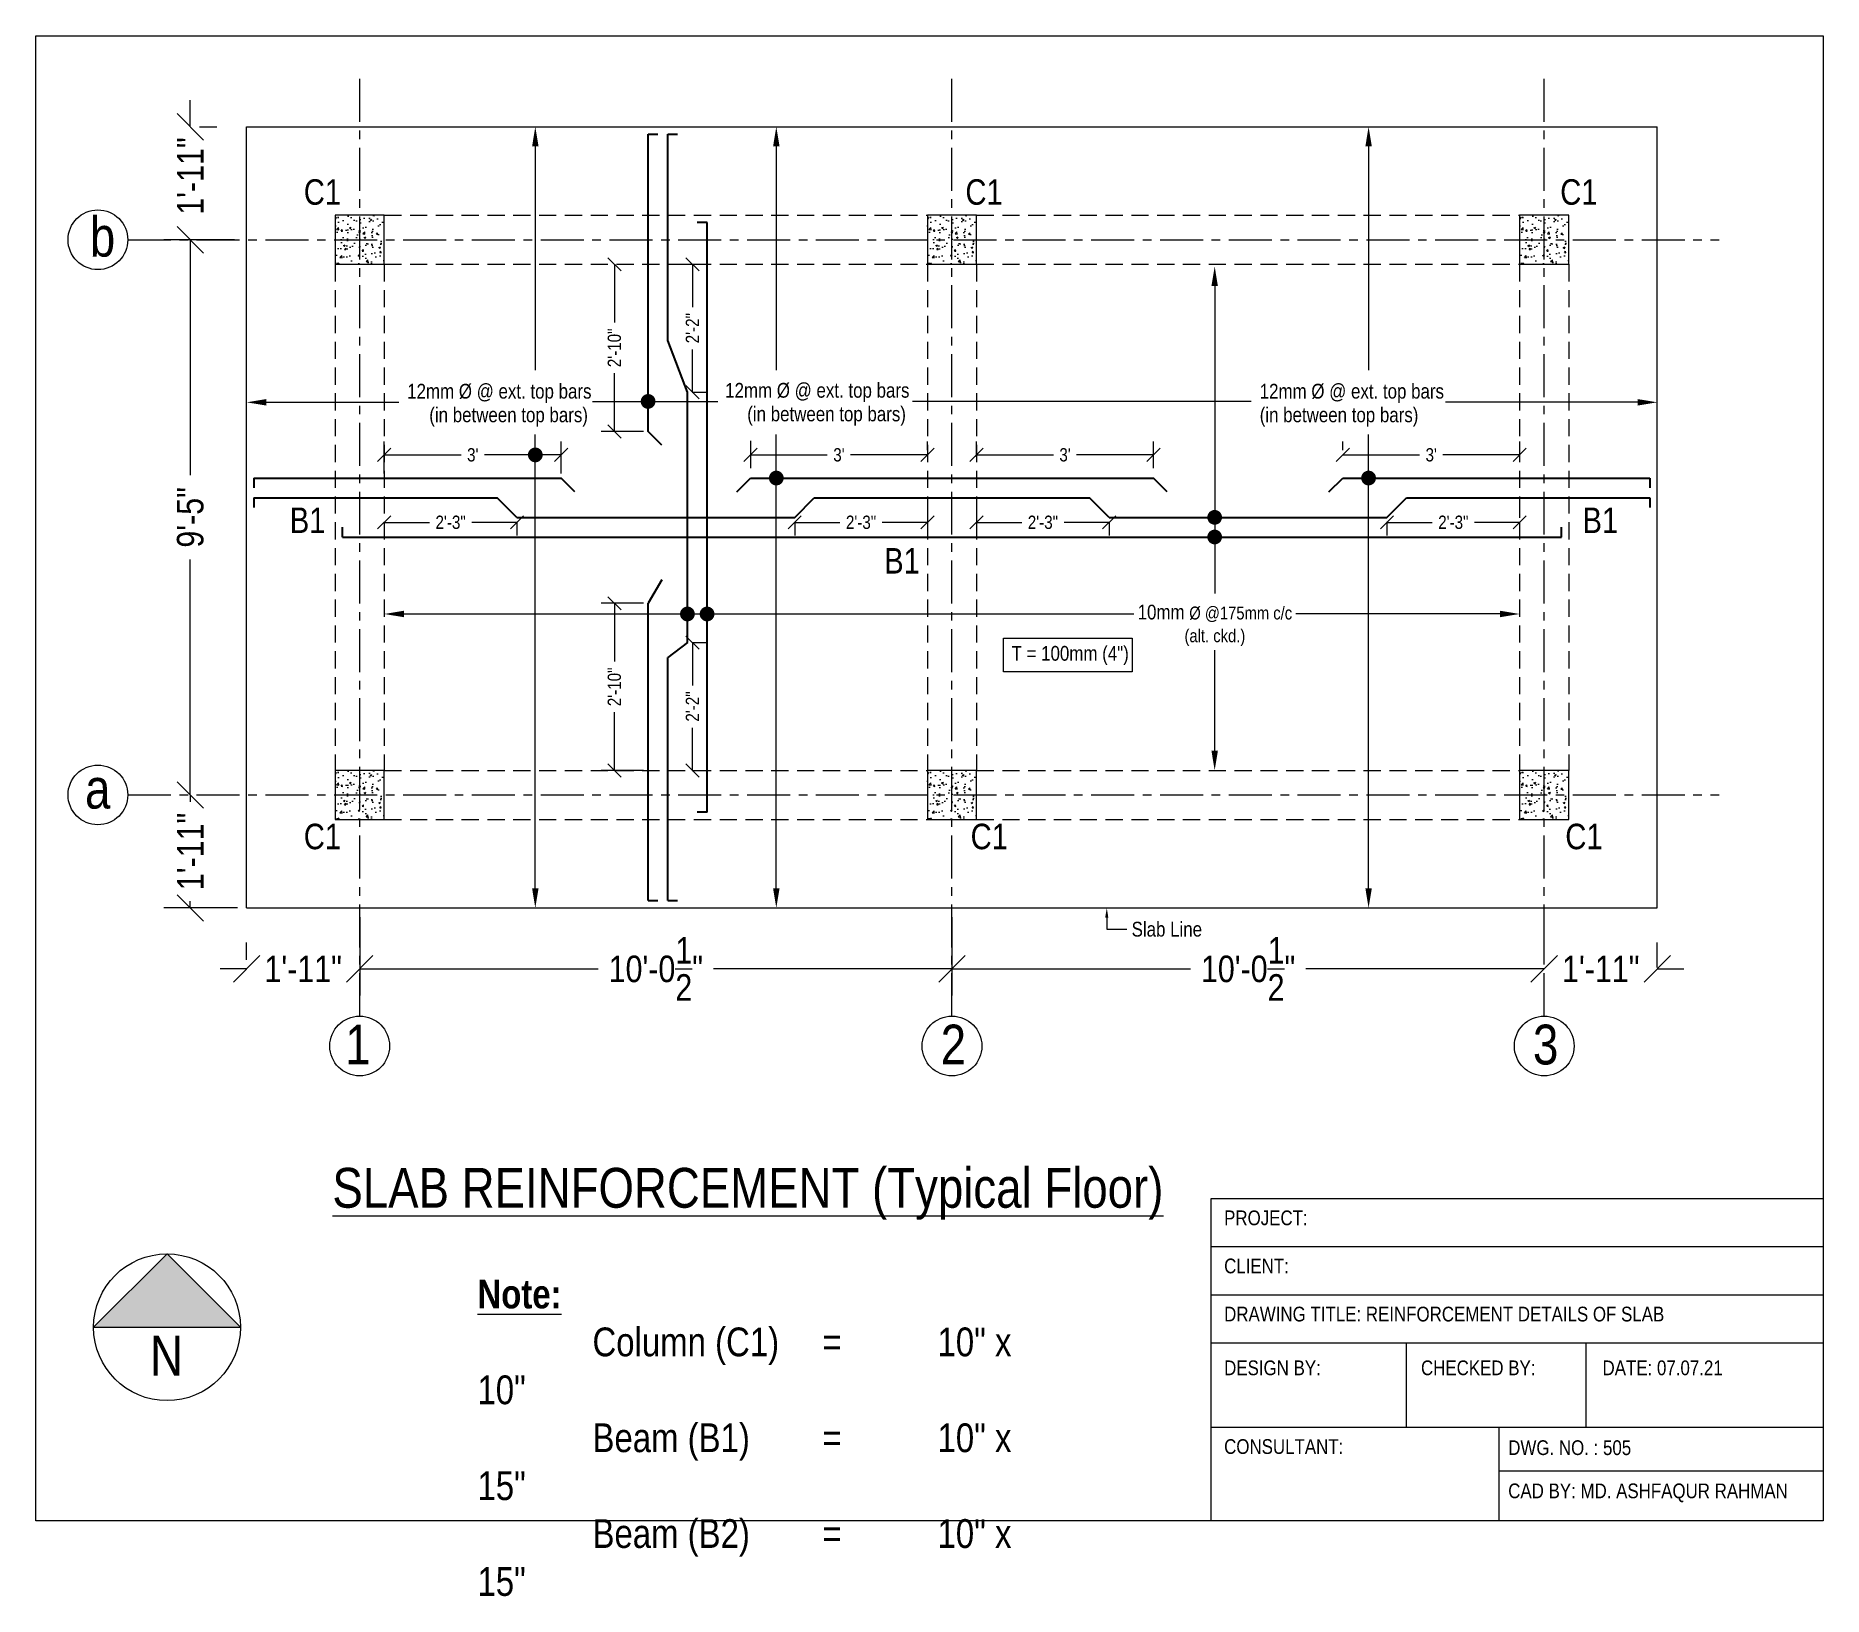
# Model space of a CAD drawing. Header units: inches. Extents: x 133 to 497, y 79 to 396.
import ezdxf
from ezdxf import colors
from ezdxf.entities.mleader import LeaderData, LeaderLine
from ezdxf.math import Vec2, Vec3

# ---------------------------------------------------------------- set-up
doc = ezdxf.new("R2010")
doc.units = ezdxf.units.IN
doc.header["$LTSCALE"] = 7
doc.header["$MEASUREMENT"] = 0
doc.header["$PDMODE"] = 3
doc.linetypes.add('CENTER', pattern=[2, 1.25, -0.25, 0.25, -0.25])
doc.linetypes.add('DASHED', pattern=[0.75, 0.5, -0.25])
for name, color, linetype, lineweight in [('Beam', 30, 'DASHED', 18), ('Column', 150, 'Continuous', 25), ('Dimention', 7, 'Continuous', 13), ('Grid line', 120, 'CENTER', 13), ('Hatch', 9, 'Continuous', 13), ('Reinforcement', 1, 'Continuous', 35), ('Slab', 3, 'Continuous', 25), ('Text', 5, 'Continuous', 13)]:
    doc.layers.add(name, color=color, linetype=linetype, lineweight=lineweight)
doc.styles.add('AR_arial narrow', font='ARIALN.TTF')
doc.dimstyles.new('AR_1.0_15', dxfattribs={"dimscale": 15, "dimtxt": 0.18, "dimasz": 0.18, "dimexe": 0.18, "dimexo": 0.0625, "dimgap": 0.09, "dimtad": 0, "dimdec": 4, "dimzin": 0, "dimdsep": 46, "dimlunit": 4, "dimtxsty": 'AR_arial narrow', "dimblk": 'OBLIQUE', "dimcen": 0.09, "dimadec": 0, "dimazin": 0, "dimtfac": 1, "dimtdec": 4, "dimtofl": 0, "dimtmove": 0, "dimatfit": 3, "dimfxl": 1, "dimtolj": 1, "dimtzin": 0, "dimarcsym": 0})
doc.dimstyles.new('AR_1.0_30', dxfattribs={"dimscale": 30, "dimtxt": 0.18, "dimasz": 0.18, "dimexe": 0.18, "dimexo": 0.0625, "dimgap": 0.09, "dimtad": 0, "dimdec": 4, "dimzin": 0, "dimdsep": 46, "dimlunit": 4, "dimtxsty": 'AR_arial narrow', "dimblk": 'OBLIQUE', "dimcen": 0.09, "dimadec": 0, "dimazin": 0, "dimtfac": 1, "dimtdec": 4, "dimtofl": 0, "dimtmove": 0, "dimatfit": 3, "dimfxl": 1, "dimtolj": 1, "dimtzin": 0, "dimarcsym": 0})

msp = doc.modelspace()

# ---------------------------------------------------------------- texts
at = {"layer": 'Dimention', "style": 'AR_arial narrow'}
for s, p in [('12mm Ø @ ext. top bars', (208.76678, 322.54478)), ('12mm Ø @ ext. top bars', (273.45888, 322.72719)), ('12mm Ø @ ext. top bars', (382.2082, 322.54478)), ('(in between top bars)', (213.25654, 317.73578)), ('(in between top bars)', (277.94865, 317.91819)), ('(in between top bars)', (382.2082, 317.73578)), ('T = 100mm (4")', (331.7231, 269.19409))]:
    msp.add_text(s, height=3, dxfattribs=at).set_placement(p)
at = {"layer": 'Dimention', "linetype": 'Continuous', "style": 'AR_arial narrow'}
msp.add_text('N', height=8.1, dxfattribs=at).set_placement((156.44255, 123.68913))
at = {"layer": 'Grid line', "linetype": 'Continuous', "style": 'AR_arial narrow'}
for s, height, p in [('C1', 5.184, (187.72636, 361.99964)), ('C1', 5.184, (322.33234, 361.99964)), ('C1', 5.184, (443.34841, 361.99964)), ('b ', 8.1, (144.20054, 351.44532)), ('B1', 5.184, (184.87226, 295.18552)), ('B1', 5.184, (447.87777, 295.17544)), ('B1', 5.184, (305.80697, 286.93005)), ('a', 8.1, (143.22864, 239.09322)), ('C1', 5.184, (187.72636, 230.82687)), ('C1', 5.184, (323.39364, 230.82687)), ('C1', 5.184, (444.38051, 230.82687)), ('1', 8.1, (196.15603, 187.0188)), ('2', 8.1, (317.30397, 187.0188)), ('3', 8.1, (437.80397, 187.0188))]:
    msp.add_text(s, height=height, dxfattribs=at).set_placement(p)
at = {"layer": 'Text', "linetype": 'Continuous', "style": 'AR_arial narrow'}
msp.add_text('%%USLAB REINFORCEMENT (Typical Floor)', height=8.1, dxfattribs=at).set_placement((193.54417, 157.86005))
at = {"layer": 'Text', "attachment_point": 1, "style": 'AR_arial narrow'}
for s, width, gutter_width, insert, char_height in [('\\pxt1,9,11;PROJECT:', 77.7040815, 20.475, (374.97077, 157.29662), 3), ('\\pxt1,9,11;CLIENT:', 77.7040815, 20.475, (374.97077, 147.5054), 3), ('{\\fArial Narrow|b1|i0|c0|p34;\\LNote:\\P\\pxt1,9,11;}^IColumn (C1)^I=^I10" x 10"\\P^IBeam (B1)^I=^I10" x 15"\\P^IBeam (B2)^I=^I10" x 15"', 111.0058307, 29.25, (223.05841, 143.22317), 5.85), ('\\pxt1,9,11;DRAWING TITLE: REINFORCEMENT DETAILS OF SLAB', 130.4364043, 20.475, (374.97077, 137.71419), 3), ('DESIGN BY:', 77.7040815, 20.475, (374.97077, 126.76947), 3), ('CHECKED BY:', 77.7040815, 20.475, (415.02224, 126.76947), 3), ('DATE: 07.07.21', 77.7040815, 20.475, (451.9559, 126.76947), 3), ('\\pxt1,9,11;CONSULTANT:', 77.7040815, 20.475, (374.97077, 110.74933), 3), ('DWG. NO. : 505', 77.7040815, 20.475, (432.76761, 110.52213), 3), ('CAD BY: MD. ASHFAQUR RAHMAN', 77.7040815, 20.475, (432.76761, 101.72638), 3)]:
    msp.add_mtext_dynamic_manual_height_columns(s, width=width, gutter_width=gutter_width, heights=[0], dxfattribs=dict(at, insert=insert, char_height=char_height))

# ---------------------------------------------------------------- blocks, each defined once
blk = doc.blocks.new('_Oblique')
at = {"color": 0, "linetype": 'ByBlock', "lineweight": -2}
blk.add_line((-0.5, -0.5), (0.5, 0.5), dxfattribs=at)
blk = doc.blocks.new('*D2')
at = {"layer": 'Defpoints', "color": 0, "transparency": 16777216}
for p in [(199.1, 218.87), (319.6, 218.87), (319.6, 206.47)]:
    blk.add_point(p, dxfattribs=at)
at = {"layer": 'Dimention', "color": 0, "lineweight": -2, "transparency": 16777216}
for p, q in [((199.1, 217), (199.1, 201.07)), ((319.6, 217), (319.6, 201.07)), ((199.1, 206.47), (247.62, 206.47)), ((319.6, 206.47), (271.07, 206.47))]:
    blk.add_line(p, q, dxfattribs=at)
at = {"layer": 'Dimention', "color": 0, "lineweight": -2, "transparency": 16777216, "xscale": 5.399999999999999, "yscale": 5.399999999999999, "zscale": 5.399999999999999, "rotation": 180}
blk.add_blockref('_Oblique', (199.1, 206.47), dxfattribs=at)
at = {"layer": 'Dimention', "color": 0, "lineweight": -2, "transparency": 16777216, "xscale": 5.399999999999999, "yscale": 5.399999999999999, "zscale": 5.399999999999999}
blk.add_blockref('_Oblique', (319.6, 206.47), dxfattribs=at)
at = {"layer": 'Dimention', "color": 0, "transparency": 16777216, "insert": (259.35, 206.47), "char_height": 5.4, "attachment_point": 5, "style": 'AR_arial narrow'}
blk.add_mtext('\\A1;10\'-0{\\H1x;\\S1/2;}"', dxfattribs=at)
blk = doc.blocks.new('*D3')
at = {"layer": 'Defpoints', "color": 0, "transparency": 16777216}
for p in [(319.6, 218.87), (440.1, 206.47), (440.1, 206.47)]:
    blk.add_point(p, dxfattribs=at)
at = {"layer": 'Dimention', "color": 0, "lineweight": -2, "transparency": 16777216}
for p, q in [((319.6, 217), (319.6, 201.07)), ((440.1, 208.34), (440.1, 211.87)), ((319.6, 206.47), (368.12, 206.47)), ((440.1, 206.47), (391.57, 206.47))]:
    blk.add_line(p, q, dxfattribs=at)
at = {"layer": 'Dimention', "color": 0, "lineweight": -2, "transparency": 16777216, "xscale": 5.399999999999999, "yscale": 5.399999999999999, "zscale": 5.399999999999999, "rotation": 180}
blk.add_blockref('_Oblique', (319.6, 206.47), dxfattribs=at)
at = {"layer": 'Dimention', "color": 0, "lineweight": -2, "transparency": 16777216, "xscale": 5.399999999999999, "yscale": 5.399999999999999, "zscale": 5.399999999999999}
blk.add_blockref('_Oblique', (440.1, 206.47), dxfattribs=at)
at = {"layer": 'Dimention', "color": 0, "transparency": 16777216, "insert": (379.85, 206.47), "char_height": 5.4, "attachment_point": 5, "style": 'AR_arial narrow'}
blk.add_mtext('\\A1;10\'-0{\\H1x;\\S1/2;}"', dxfattribs=at)
blk = doc.blocks.new('*D4')
at = {"layer": 'Defpoints', "color": 0, "transparency": 16777216}
for p in [(440.1, 206.47), (463.1, 206.47), (463.1, 204.86)]:
    blk.add_point(p, dxfattribs=at)
at = {"layer": 'Dimention', "color": 0, "lineweight": -2, "transparency": 16777216}
for p, q in [((440.1, 208.34), (440.1, 211.87)), ((463.1, 206.73), (463.1, 211.87)), ((440.1, 206.47), (434.7, 206.47)), ((463.1, 206.47), (468.5, 206.47))]:
    blk.add_line(p, q, dxfattribs=at)
at = {"layer": 'Dimention', "color": 0, "lineweight": -2, "transparency": 16777216, "xscale": 5.399999999999999, "yscale": 5.399999999999999, "zscale": 5.399999999999999}
blk.add_blockref('_Oblique', (440.1, 206.47), dxfattribs=at)
at = {"layer": 'Dimention', "color": 0, "lineweight": -2, "transparency": 16777216, "xscale": 5.399999999999999, "yscale": 5.399999999999999, "zscale": 5.399999999999999, "rotation": 180}
blk.add_blockref('_Oblique', (463.1, 206.47), dxfattribs=at)
at = {"layer": 'Dimention', "color": 0, "transparency": 16777216, "insert": (451.6, 206.47), "char_height": 5.4, "attachment_point": 5, "style": 'AR_arial narrow'}
blk.add_mtext('\\A1;1\'-11"', dxfattribs=at)
blk = doc.blocks.new('*D5')
at = {"layer": 'Defpoints', "color": 0, "transparency": 16777216}
for p in [(199.1, 218.87), (176.1, 206.47), (176.1, 206.47)]:
    blk.add_point(p, dxfattribs=at)
at = {"layer": 'Dimention', "color": 0, "lineweight": -2, "transparency": 16777216}
for p, q in [((199.1, 217), (199.1, 201.07)), ((176.1, 208.34), (176.1, 211.87)), ((176.1, 206.47), (170.7, 206.47)), ((199.1, 206.47), (204.5, 206.47))]:
    blk.add_line(p, q, dxfattribs=at)
at = {"layer": 'Dimention', "color": 0, "lineweight": -2, "transparency": 16777216, "xscale": 5.399999999999999, "yscale": 5.399999999999999, "zscale": 5.399999999999999}
blk.add_blockref('_Oblique', (176.1, 206.47), dxfattribs=at)
at = {"layer": 'Dimention', "color": 0, "lineweight": -2, "transparency": 16777216, "xscale": 5.399999999999999, "yscale": 5.399999999999999, "zscale": 5.399999999999999, "rotation": 180}
blk.add_blockref('_Oblique', (199.1, 206.47), dxfattribs=at)
at = {"layer": 'Dimention', "color": 0, "transparency": 16777216, "insert": (187.6, 206.47), "char_height": 5.4, "attachment_point": 5, "style": 'AR_arial narrow'}
blk.add_mtext('\\A1;1\'-11"', dxfattribs=at)
blk = doc.blocks.new('*D6')
at = {"layer": 'Defpoints', "color": 0, "transparency": 16777216}
for p in [(164.64, 241.87), (164.64, 241.87), (176.1, 218.87)]:
    blk.add_point(p, dxfattribs=at)
at = {"layer": 'Dimention', "color": 0, "lineweight": -2, "transparency": 16777216}
for p, q in [((164.64, 241.87), (164.64, 240.47)), ((166.51, 241.87), (170.04, 241.87)), ((174.22, 218.87), (159.24, 218.87)), ((164.64, 218.87), (164.64, 220.27))]:
    blk.add_line(p, q, dxfattribs=at)
at = {"layer": 'Dimention', "color": 0, "lineweight": -2, "transparency": 16777216, "xscale": 5.399999999999999, "yscale": 5.399999999999999, "zscale": 5.399999999999999}
for p, rotation in [((164.64, 241.87), 90), ((164.64, 218.87), 270)]:
    blk.add_blockref('_Oblique', p, dxfattribs=dict(at, rotation=rotation))
at = {"layer": 'Dimention', "color": 0, "transparency": 16777216, "insert": (164.64, 230.37), "char_height": 5.4, "attachment_point": 5, "rotation": 90, "style": 'AR_arial narrow'}
blk.add_mtext('\\A1;1\'-11"', dxfattribs=at)
blk = doc.blocks.new('*D7')
at = {"layer": 'Defpoints', "color": 0, "transparency": 16777216}
for p in [(164.64, 354.87), (175.51, 354.87), (164.64, 241.87)]:
    blk.add_point(p, dxfattribs=at)
at = {"layer": 'Dimention', "color": 0, "lineweight": -2, "transparency": 16777216}
for p, q in [((173.64, 354.87), (159.24, 354.87)), ((164.64, 354.87), (164.64, 306.96)), ((164.64, 241.87), (164.64, 289.78)), ((166.51, 241.87), (170.04, 241.87))]:
    blk.add_line(p, q, dxfattribs=at)
at = {"layer": 'Dimention', "color": 0, "lineweight": -2, "transparency": 16777216, "xscale": 5.399999999999999, "yscale": 5.399999999999999, "zscale": 5.399999999999999}
for p, rotation in [((164.64, 354.87), 90), ((164.64, 241.87), 270)]:
    blk.add_blockref('_Oblique', p, dxfattribs=dict(at, rotation=rotation))
at = {"layer": 'Dimention', "color": 0, "transparency": 16777216, "insert": (164.64, 298.37), "char_height": 5.4, "attachment_point": 5, "rotation": 90, "style": 'AR_arial narrow'}
blk.add_mtext('\\A1;9\'-5"', dxfattribs=at)
blk = doc.blocks.new('*D8')
at = {"layer": 'Defpoints', "color": 0, "transparency": 16777216}
for p in [(164.64, 377.87), (164.64, 377.87), (175.51, 354.87)]:
    blk.add_point(p, dxfattribs=at)
at = {"layer": 'Dimention', "color": 0, "lineweight": -2, "transparency": 16777216}
for p, q in [((164.64, 377.87), (164.64, 383.27)), ((166.51, 377.87), (170.04, 377.87)), ((173.64, 354.87), (159.24, 354.87)), ((164.64, 354.87), (164.64, 349.47))]:
    blk.add_line(p, q, dxfattribs=at)
at = {"layer": 'Dimention', "color": 0, "lineweight": -2, "transparency": 16777216, "xscale": 5.399999999999999, "yscale": 5.399999999999999, "zscale": 5.399999999999999}
for p, rotation in [((164.64, 377.87), 270), ((164.64, 354.87), 90)]:
    blk.add_blockref('_Oblique', p, dxfattribs=dict(at, rotation=rotation))
at = {"layer": 'Dimention', "color": 0, "transparency": 16777216, "insert": (164.64, 367.84), "char_height": 5.4, "attachment_point": 5, "rotation": 90, "style": 'AR_arial narrow'}
blk.add_mtext('\\A1;1\'-11"', dxfattribs=at)
blk = doc.blocks.new('*D9')
at = {"layer": 'Defpoints', "color": 0, "transparency": 16777216}
for p in [(240.1, 311.08), (204.1, 306.37), (240.1, 306.37)]:
    blk.add_point(p, dxfattribs=at)
at = {"layer": 'Dimention', "color": 0, "lineweight": -2, "transparency": 16777216}
for p, q in [((204.1, 307.31), (204.1, 313.78)), ((240.1, 307.31), (240.1, 313.78)), ((204.1, 311.08), (219.73, 311.08)), ((240.1, 311.08), (224.46, 311.08))]:
    blk.add_line(p, q, dxfattribs=at)
at = {"layer": 'Dimention', "color": 0, "lineweight": -2, "transparency": 16777216, "xscale": 2.7, "yscale": 2.7, "zscale": 2.7, "rotation": 180}
blk.add_blockref('_Oblique', (204.1, 311.08), dxfattribs=at)
at = {"layer": 'Dimention', "color": 0, "lineweight": -2, "transparency": 16777216, "xscale": 2.7, "yscale": 2.7, "zscale": 2.7}
blk.add_blockref('_Oblique', (240.1, 311.08), dxfattribs=at)
at = {"layer": 'Dimention', "color": 0, "transparency": 16777216, "insert": (222.1, 311.08), "char_height": 2.7, "attachment_point": 5, "style": 'AR_arial narrow'}
blk.add_mtext("\\A1;3'", dxfattribs=at)
blk = doc.blocks.new('*D10')
at = {"layer": 'Defpoints', "color": 0, "transparency": 16777216}
for p in [(204.1, 298.37), (231.1, 298.37), (231.1, 297.35)]:
    blk.add_point(p, dxfattribs=at)
at = {"layer": 'Dimention', "color": 0, "lineweight": -2, "transparency": 16777216}
for p, q in [((204.1, 297.43), (204.1, 294.65)), ((204.1, 297.35), (213.28, 297.35)), ((231.1, 297.35), (221.91, 297.35)), ((231.1, 297.43), (231.1, 294.65))]:
    blk.add_line(p, q, dxfattribs=at)
at = {"layer": 'Dimention', "color": 0, "lineweight": -2, "transparency": 16777216, "xscale": 2.7, "yscale": 2.7, "zscale": 2.7, "rotation": 180}
blk.add_blockref('_Oblique', (204.1, 297.35), dxfattribs=at)
at = {"layer": 'Dimention', "color": 0, "lineweight": -2, "transparency": 16777216, "xscale": 2.7, "yscale": 2.7, "zscale": 2.7}
blk.add_blockref('_Oblique', (231.1, 297.35), dxfattribs=at)
at = {"layer": 'Dimention', "color": 0, "transparency": 16777216, "insert": (217.6, 297.35), "char_height": 2.7, "attachment_point": 5, "style": 'AR_arial narrow'}
blk.add_mtext('\\A1;2\'-3"', dxfattribs=at)
blk = doc.blocks.new('*D11')
at = {"layer": 'Defpoints', "color": 0, "transparency": 16777216}
for p in [(314.6, 302.37), (287.6, 298.37), (314.6, 297.35)]:
    blk.add_point(p, dxfattribs=at)
at = {"layer": 'Dimention', "color": 0, "lineweight": -2, "transparency": 16777216}
for p, q in [((314.6, 301.43), (314.6, 294.65)), ((287.6, 297.43), (287.6, 294.65)), ((287.6, 297.35), (296.78, 297.35)), ((314.6, 297.35), (305.41, 297.35))]:
    blk.add_line(p, q, dxfattribs=at)
at = {"layer": 'Dimention', "color": 0, "lineweight": -2, "transparency": 16777216, "xscale": 2.7, "yscale": 2.7, "zscale": 2.7, "rotation": 180}
blk.add_blockref('_Oblique', (287.6, 297.35), dxfattribs=at)
at = {"layer": 'Dimention', "color": 0, "lineweight": -2, "transparency": 16777216, "xscale": 2.7, "yscale": 2.7, "zscale": 2.7}
blk.add_blockref('_Oblique', (314.6, 297.35), dxfattribs=at)
at = {"layer": 'Dimention', "color": 0, "transparency": 16777216, "insert": (301.1, 297.35), "char_height": 2.7, "attachment_point": 5, "style": 'AR_arial narrow'}
blk.add_mtext('\\A1;2\'-3"', dxfattribs=at)
blk = doc.blocks.new('*D12')
at = {"layer": 'Defpoints', "color": 0, "transparency": 16777216}
for p in [(324.6, 302.37), (351.6, 298.37), (351.6, 297.35)]:
    blk.add_point(p, dxfattribs=at)
at = {"layer": 'Dimention', "color": 0, "lineweight": -2, "transparency": 16777216}
for p, q in [((324.6, 301.43), (324.6, 294.65)), ((324.6, 297.35), (333.78, 297.35)), ((351.6, 297.35), (342.41, 297.35)), ((351.6, 297.43), (351.6, 294.65))]:
    blk.add_line(p, q, dxfattribs=at)
at = {"layer": 'Dimention', "color": 0, "lineweight": -2, "transparency": 16777216, "xscale": 2.7, "yscale": 2.7, "zscale": 2.7, "rotation": 180}
blk.add_blockref('_Oblique', (324.6, 297.35), dxfattribs=at)
at = {"layer": 'Dimention', "color": 0, "lineweight": -2, "transparency": 16777216, "xscale": 2.7, "yscale": 2.7, "zscale": 2.7}
blk.add_blockref('_Oblique', (351.6, 297.35), dxfattribs=at)
at = {"layer": 'Dimention', "color": 0, "transparency": 16777216, "insert": (338.1, 297.35), "char_height": 2.7, "attachment_point": 5, "style": 'AR_arial narrow'}
blk.add_mtext('\\A1;2\'-3"', dxfattribs=at)
blk = doc.blocks.new('*D13')
at = {"layer": 'Defpoints', "color": 0, "transparency": 16777216}
for p in [(408.1, 298.37), (435.1, 297.35), (435.1, 297.35)]:
    blk.add_point(p, dxfattribs=at)
at = {"layer": 'Dimention', "color": 0, "lineweight": -2, "transparency": 16777216}
for p, q in [((435.1, 298.29), (435.1, 300.05)), ((408.1, 297.43), (408.1, 294.65)), ((408.1, 297.35), (417.28, 297.35)), ((435.1, 297.35), (425.91, 297.35))]:
    blk.add_line(p, q, dxfattribs=at)
at = {"layer": 'Dimention', "color": 0, "lineweight": -2, "transparency": 16777216, "xscale": 2.7, "yscale": 2.7, "zscale": 2.7, "rotation": 180}
blk.add_blockref('_Oblique', (408.1, 297.35), dxfattribs=at)
at = {"layer": 'Dimention', "color": 0, "lineweight": -2, "transparency": 16777216, "xscale": 2.7, "yscale": 2.7, "zscale": 2.7}
blk.add_blockref('_Oblique', (435.1, 297.35), dxfattribs=at)
at = {"layer": 'Dimention', "color": 0, "transparency": 16777216, "insert": (421.6, 297.35), "char_height": 2.7, "attachment_point": 5, "style": 'AR_arial narrow'}
blk.add_mtext('\\A1;2\'-3"', dxfattribs=at)
blk = doc.blocks.new('*D16')
at = {"layer": 'Defpoints', "color": 0, "transparency": 16777216}
for p in [(250.92, 280.87), (257.77, 280.87), (257.77, 246.87)]:
    blk.add_point(p, dxfattribs=at)
at = {"layer": 'Dimention', "color": 0, "lineweight": -2, "transparency": 16777216}
for p, q in [((256.84, 280.87), (248.22, 280.87)), ((250.92, 280.87), (250.92, 269.04)), ((250.92, 246.87), (250.92, 258.7)), ((256.84, 246.87), (248.22, 246.87))]:
    blk.add_line(p, q, dxfattribs=at)
at = {"layer": 'Dimention', "color": 0, "lineweight": -2, "transparency": 16777216, "xscale": 2.7, "yscale": 2.7, "zscale": 2.7}
for p, rotation in [((250.92, 280.87), 90), ((250.92, 246.87), 270)]:
    blk.add_blockref('_Oblique', p, dxfattribs=dict(at, rotation=rotation))
at = {"layer": 'Dimention', "color": 0, "transparency": 16777216, "insert": (250.92, 263.87), "char_height": 2.7, "attachment_point": 5, "rotation": 90, "style": 'AR_arial narrow'}
blk.add_mtext('\\A1;2\'-10"', dxfattribs=at)
blk = doc.blocks.new('*D17')
at = {"layer": 'Defpoints', "color": 0, "transparency": 16777216}
for p in [(250.92, 349.87), (250.92, 349.87), (257.77, 315.87)]:
    blk.add_point(p, dxfattribs=at)
at = {"layer": 'Dimention', "color": 0, "lineweight": -2, "transparency": 16777216}
for p, q in [((250.92, 349.87), (250.92, 338.04)), ((251.86, 349.87), (253.62, 349.87)), ((250.92, 315.87), (250.92, 327.7)), ((256.84, 315.87), (248.22, 315.87))]:
    blk.add_line(p, q, dxfattribs=at)
at = {"layer": 'Dimention', "color": 0, "lineweight": -2, "transparency": 16777216, "xscale": 2.7, "yscale": 2.7, "zscale": 2.7}
for p, rotation in [((250.92, 349.87), 90), ((250.92, 315.87), 270)]:
    blk.add_blockref('_Oblique', p, dxfattribs=dict(at, rotation=rotation))
at = {"layer": 'Dimention', "color": 0, "transparency": 16777216, "insert": (250.92, 332.87), "char_height": 2.7, "attachment_point": 5, "rotation": 90, "style": 'AR_arial narrow'}
blk.add_mtext('\\A1;2\'-10"', dxfattribs=at)
blk = doc.blocks.new('*D14')
at = {"layer": 'Defpoints', "color": 0, "transparency": 16777216}
for p in [(265.77, 272.87), (266.79, 272.87), (265.77, 246.87)]:
    blk.add_point(p, dxfattribs=at)
at = {"layer": 'Dimention', "color": 0, "lineweight": -2, "transparency": 16777216}
for p, q in [((266.71, 272.87), (269.49, 272.87)), ((266.79, 272.87), (266.79, 264.18)), ((266.79, 246.87), (266.79, 255.56)), ((266.71, 246.87), (269.49, 246.87))]:
    blk.add_line(p, q, dxfattribs=at)
at = {"layer": 'Dimention', "color": 0, "lineweight": -2, "transparency": 16777216, "xscale": 2.7, "yscale": 2.7, "zscale": 2.7}
for p, rotation in [((266.79, 272.87), 90), ((266.79, 246.87), 270)]:
    blk.add_blockref('_Oblique', p, dxfattribs=dict(at, rotation=rotation))
at = {"layer": 'Dimention', "color": 0, "transparency": 16777216, "insert": (266.79, 259.87), "char_height": 2.7, "attachment_point": 5, "rotation": 90, "style": 'AR_arial narrow'}
blk.add_mtext('\\A1;2\'-2"', dxfattribs=at)
blk = doc.blocks.new('*D15')
at = {"layer": 'Defpoints', "color": 0, "transparency": 16777216}
for p in [(261.77, 349.87), (266.79, 349.87), (265.77, 323.87)]:
    blk.add_point(p, dxfattribs=at)
at = {"layer": 'Dimention', "color": 0, "lineweight": -2, "transparency": 16777216}
for p, q in [((262.71, 349.87), (269.49, 349.87)), ((266.79, 349.87), (266.79, 341.18)), ((266.79, 323.87), (266.79, 332.56)), ((266.71, 323.87), (269.49, 323.87))]:
    blk.add_line(p, q, dxfattribs=at)
at = {"layer": 'Dimention', "color": 0, "lineweight": -2, "transparency": 16777216, "xscale": 2.7, "yscale": 2.7, "zscale": 2.7}
for p, rotation in [((266.79, 349.87), 90), ((266.79, 323.87), 270)]:
    blk.add_blockref('_Oblique', p, dxfattribs=dict(at, rotation=rotation))
at = {"layer": 'Dimention', "color": 0, "transparency": 16777216, "insert": (266.79, 336.87), "char_height": 2.7, "attachment_point": 5, "rotation": 90, "style": 'AR_arial narrow'}
blk.add_mtext('\\A1;2\'-2"', dxfattribs=at)
blk = doc.blocks.new('*D18')
at = {"layer": 'Defpoints', "color": 0, "transparency": 16777216}
for p in [(278.6, 314.9), (314.6, 311.08), (314.6, 311.08)]:
    blk.add_point(p, dxfattribs=at)
at = {"layer": 'Dimention', "color": 0, "lineweight": -2, "transparency": 16777216}
for p, q in [((278.6, 313.97), (278.6, 308.38)), ((314.6, 312.01), (314.6, 313.78)), ((278.6, 311.08), (294.23, 311.08)), ((314.6, 311.08), (298.96, 311.08))]:
    blk.add_line(p, q, dxfattribs=at)
at = {"layer": 'Dimention', "color": 0, "lineweight": -2, "transparency": 16777216, "xscale": 2.7, "yscale": 2.7, "zscale": 2.7, "rotation": 180}
blk.add_blockref('_Oblique', (278.6, 311.08), dxfattribs=at)
at = {"layer": 'Dimention', "color": 0, "lineweight": -2, "transparency": 16777216, "xscale": 2.7, "yscale": 2.7, "zscale": 2.7}
blk.add_blockref('_Oblique', (314.6, 311.08), dxfattribs=at)
at = {"layer": 'Dimention', "color": 0, "transparency": 16777216, "insert": (296.6, 311.08), "char_height": 2.7, "attachment_point": 5, "style": 'AR_arial narrow'}
blk.add_mtext("\\A1;3'", dxfattribs=at)
blk = doc.blocks.new('*D19')
at = {"layer": 'Defpoints', "color": 0, "transparency": 16777216}
for p in [(324.6, 309.73), (360.6, 311.08), (360.6, 307.45)]:
    blk.add_point(p, dxfattribs=at)
at = {"layer": 'Dimention', "color": 0, "lineweight": -2, "transparency": 16777216}
for p, q in [((324.6, 310.66), (324.6, 313.78)), ((360.6, 308.39), (360.6, 313.78)), ((324.6, 311.08), (340.23, 311.08)), ((360.6, 311.08), (344.96, 311.08))]:
    blk.add_line(p, q, dxfattribs=at)
at = {"layer": 'Dimention', "color": 0, "lineweight": -2, "transparency": 16777216, "xscale": 2.7, "yscale": 2.7, "zscale": 2.7, "rotation": 180}
blk.add_blockref('_Oblique', (324.6, 311.08), dxfattribs=at)
at = {"layer": 'Dimention', "color": 0, "lineweight": -2, "transparency": 16777216, "xscale": 2.7, "yscale": 2.7, "zscale": 2.7}
blk.add_blockref('_Oblique', (360.6, 311.08), dxfattribs=at)
at = {"layer": 'Dimention', "color": 0, "transparency": 16777216, "insert": (342.6, 311.08), "char_height": 2.7, "attachment_point": 5, "style": 'AR_arial narrow'}
blk.add_mtext("\\A1;3'", dxfattribs=at)
blk = doc.blocks.new('*D20')
at = {"layer": 'Defpoints', "color": 0, "transparency": 16777216}
for p in [(399.1, 311.08), (435.1, 311.08), (435.1, 311.08)]:
    blk.add_point(p, dxfattribs=at)
at = {"layer": 'Dimention', "color": 0, "lineweight": -2, "transparency": 16777216}
for p, q in [((399.1, 312.01), (399.1, 313.78)), ((435.1, 312.01), (435.1, 313.78)), ((399.1, 311.08), (414.73, 311.08)), ((435.1, 311.08), (419.46, 311.08))]:
    blk.add_line(p, q, dxfattribs=at)
at = {"layer": 'Dimention', "color": 0, "lineweight": -2, "transparency": 16777216, "xscale": 2.7, "yscale": 2.7, "zscale": 2.7, "rotation": 180}
blk.add_blockref('_Oblique', (399.1, 311.08), dxfattribs=at)
at = {"layer": 'Dimention', "color": 0, "lineweight": -2, "transparency": 16777216, "xscale": 2.7, "yscale": 2.7, "zscale": 2.7}
blk.add_blockref('_Oblique', (435.1, 311.08), dxfattribs=at)
at = {"layer": 'Dimention', "color": 0, "transparency": 16777216, "insert": (417.1, 311.08), "char_height": 2.7, "attachment_point": 5, "style": 'AR_arial narrow'}
blk.add_mtext("\\A1;3'", dxfattribs=at)

# ---------------------------------------------------------------- dimensions: what is measured, and where the dimension line sits
at = {"layer": 'Dimention'}
dim = msp.add_linear_dim(base=(164.6383, 377.87046), p1=(175.51436, 354.87046), p2=(164.6383, 377.87046), angle=90, dimstyle='AR_1.0_30', override={"dimtmove": 1}, dxfattribs=at)
dim.commit()
dim.dimension.update_dxf_attribs({"geometry": '*D8', "text_midpoint": (164.6383, 367.83573), "dimtype": 160})
for base, p1, p2, dimstyle, picture, middle in [((164.6383, 354.87046), (164.6383, 241.87046), (175.51436, 354.87046), 'AR_1.0_30', '*D7', (164.6383, 298.37046)), ((250.92073, 349.87046), (257.77446, 315.87046), (250.92073, 349.87046), 'AR_1.0_15', '*D17', (250.92073, 332.87046)), ((266.79013, 349.87046), (265.77446, 323.87046), (261.77446, 349.87046), 'AR_1.0_15', '*D15', (266.79013, 336.87046))]:
    dim = msp.add_linear_dim(base=base, p1=p1, p2=p2, angle=90, dimstyle=dimstyle, override={"dimtmove": 1}, dxfattribs=at)
    dim.commit()
    dim.dimension.update_dxf_attribs({"geometry": picture, "text_midpoint": middle})
dim = msp.add_linear_dim(base=(240.0952, 311.07626), p1=(204.0952, 306.37046), p2=(240.0952, 306.37046), dimstyle='AR_1.0_15', dxfattribs=at)
dim.commit()
dim.dimension.update_dxf_attribs({"geometry": '*D9', "text_midpoint": (222.0952, 311.07626), "dimtype": 160})
for base, p1, p2, dimstyle, picture, middle in [((314.5952, 311.07626), (278.5952, 314.90373), (314.5952, 311.07626), 'AR_1.0_15', '*D18', (296.5952, 311.07626)), ((360.5952, 311.07626), (324.5952, 309.72626), (360.5952, 307.45348), 'AR_1.0_15', '*D19', (342.5952, 311.07626)), ((435.0952, 311.07626), (399.0952, 311.07626), (435.0952, 311.07626), 'AR_1.0_15', '*D20', (417.0952, 311.07626)), ((314.5952, 297.35479), (287.5952, 298.37046), (314.5952, 302.37046), 'AR_1.0_15', '*D11', (301.0952, 297.35479)), ((351.5952, 297.35479), (324.5952, 302.37046), (351.5952, 298.37046), 'AR_1.0_15', '*D12', (338.0952, 297.35479)), ((435.0952, 297.35479), (408.0952, 298.37046), (435.0952, 297.35479), 'AR_1.0_15', '*D13', (421.5952, 297.35479)), ((176.0952, 206.46962), (199.0952, 218.87046), (176.0952, 206.46962), 'AR_1.0_30', '*D5', (187.5952, 206.46962)), ((440.0952, 206.46962), (319.5952, 218.87046), (440.0952, 206.46962), 'AR_1.0_30', '*D3', (379.8452, 206.46962)), ((463.0952, 206.46962), (440.0952, 206.46962), (463.0952, 204.85988), 'AR_1.0_30', '*D4', (451.5952, 206.46962))]:
    dim = msp.add_linear_dim(base=base, p1=p1, p2=p2, dimstyle=dimstyle, override={"dimtmove": 1}, dxfattribs=at)
    dim.commit()
    dim.dimension.update_dxf_attribs({"geometry": picture, "text_midpoint": middle})
for base, p1, p2, dimstyle, picture, middle in [((231.0952, 297.35479), (204.0952, 298.37046), (231.0952, 298.37046), 'AR_1.0_15', '*D10', (217.5952, 297.35479)), ((319.5952, 206.46962), (199.0952, 218.87046), (319.5952, 218.87046), 'AR_1.0_30', '*D2', (259.3452, 206.46962))]:
    dim = msp.add_linear_dim(base=base, p1=p1, p2=p2, dimstyle=dimstyle, dxfattribs=at)
    dim.commit()
    dim.dimension.update_dxf_attribs({"geometry": picture, "text_midpoint": middle})
for base, p1, p2, picture, middle in [((250.92073, 280.87046), (257.77446, 246.87046), (257.77446, 280.87046), '*D16', (250.92073, 263.87046)), ((266.79013, 272.87046), (265.77446, 246.87046), (265.77446, 272.87046), '*D14', (266.79013, 259.87046))]:
    dim = msp.add_linear_dim(base=base, p1=p1, p2=p2, angle=90, dimstyle='AR_1.0_15', dxfattribs=at)
    dim.commit()
    dim.dimension.update_dxf_attribs({"geometry": picture, "text_midpoint": middle})
dim = msp.add_linear_dim(base=(164.6383, 241.87046), p1=(176.0952, 218.87046), p2=(164.6383, 241.87046), angle=90, dimstyle='AR_1.0_30', dxfattribs=at)
dim.commit()
dim.dimension.update_dxf_attribs({"geometry": '*D6', "text_midpoint": (164.6383, 230.37046), "dimtype": 160})

# ---------------------------------------------------------------- hatches: boundary and pattern name
at = {"layer": 'Dimention'}
h = msp.add_hatch(color=256, dxfattribs=at)
h.dxf.hatch_style = 1
h.paths.add_polyline_path([(159.90213, 148.46749), (144.9648, 133.53016), (174.83946, 133.53016)])
at = {"layer": 'Hatch'}
h = msp.add_hatch(dxfattribs=at)
h.set_pattern_fill('AR-CONC', color=256, scale=0.5)
h.set_pattern_definition([(50, (0, 0), (3.5863, -0.31376), [0.375, -4.125]), (355, (0, 0), (-0.693757, 3.76096), [0.3, -3.3]), (100.4514, (0.299, -0.026), (2.892544, 3.4472), [0.3187, -3.50571]), (46.1842, (0, 1), (5.336207, -0.827596), [0.5625, -6.1875]), (96.6356, (0.4447, 0.931), (4.67331, 4.87059), [0.47805, -5.25857]), (351.1842, (0, 1), (4.67331, 4.87059), [0.45, -4.95]), (21, (0.5, 0.75), (2.984535, -2.013094), [0.375, -4.125]), (326, (0.5, 0.75), (1.216577, 3.62575), [0.3, -3.3]), (71.4514, (0.7487, 0.5822), (4.201112, 1.612656), [0.3187, -3.50571]), (37.5, (0, 0), (0.0607993, 1.6644693), [0, -3.26, 0, -3.35, 0, -3.3125]), (7.5, (0, 0), (1.315348, 1.9720586), [0, -1.91, 0, -3.185, 0, -1.2625]), (327.5, (-1.115, 0), (2.669112, -0.1127744), [0, -1.25, 0, -3.9, 0, -5.175]), (317.5, (-1.615, 0), (2.915931, 0.500525), [0, -1.625, 0, -2.59, 0, -3.675])])
h.paths.add_polyline_path([(194.0952, 349.87046), (204.0952, 349.87046), (204.0952, 359.87046), (194.0952, 359.87046)])
h = msp.add_hatch(dxfattribs=at)
h.set_pattern_fill('AR-CONC', color=256, scale=0.5)
h.set_pattern_definition([(50, (120.5, 0), (3.5863, -0.31376), [0.375, -4.125]), (355, (120.5, 0), (-0.693757, 3.76096), [0.3, -3.3]), (100.4514, (120.799, -0.026), (2.892544, 3.4472), [0.3187, -3.50571]), (46.1842, (120.5, 1), (5.336207, -0.827596), [0.5625, -6.1875]), (96.6356, (120.9447, 0.931), (4.67331, 4.87059), [0.47805, -5.25857]), (351.1842, (120.5, 1), (4.67331, 4.87059), [0.45, -4.95]), (21, (121, 0.75), (2.984535, -2.013094), [0.375, -4.125]), (326, (121, 0.75), (1.216577, 3.62575), [0.3, -3.3]), (71.4514, (121.2487, 0.5822), (4.201112, 1.612656), [0.3187, -3.50571]), (37.5, (120.5, 0), (0.0607993, 1.6644693), [0, -3.26, 0, -3.35, 0, -3.3125]), (7.5, (120.5, 0), (1.315348, 1.9720586), [0, -1.91, 0, -3.185, 0, -1.2625]), (327.5, (119.385, 0), (2.669112, -0.1127744), [0, -1.25, 0, -3.9, 0, -5.175]), (317.5, (118.885, 0), (2.915931, 0.500525), [0, -1.625, 0, -2.59, 0, -3.675])])
h.paths.add_polyline_path([(314.5952, 349.87046), (324.5952, 349.87046), (324.5952, 359.87046), (314.5952, 359.87046)])
h = msp.add_hatch(dxfattribs=at)
h.set_pattern_fill('AR-CONC', color=256, scale=0.5)
h.set_pattern_definition([(50, (241, 0), (3.5863, -0.31376), [0.375, -4.125]), (355, (241, 0), (-0.693757, 3.76096), [0.3, -3.3]), (100.4514, (241.299, -0.026), (2.892544, 3.4472), [0.3187, -3.50571]), (46.1842, (241, 1), (5.336207, -0.827596), [0.5625, -6.1875]), (96.6356, (241.4447, 0.931), (4.67331, 4.87059), [0.47805, -5.25857]), (351.1842, (241, 1), (4.67331, 4.87059), [0.45, -4.95]), (21, (241.5, 0.75), (2.984535, -2.013094), [0.375, -4.125]), (326, (241.5, 0.75), (1.216577, 3.62575), [0.3, -3.3]), (71.4514, (241.7487, 0.5822), (4.201112, 1.612656), [0.3187, -3.50571]), (37.5, (241, 0), (0.0607993, 1.6644693), [0, -3.26, 0, -3.35, 0, -3.3125]), (7.5, (241, 0), (1.315348, 1.9720586), [0, -1.91, 0, -3.185, 0, -1.2625]), (327.5, (239.885, 0), (2.669112, -0.1127744), [0, -1.25, 0, -3.9, 0, -5.175]), (317.5, (239.385, 0), (2.915931, 0.500525), [0, -1.625, 0, -2.59, 0, -3.675])])
h.paths.add_polyline_path([(435.0952, 349.87046), (445.0952, 349.87046), (445.0952, 359.87046), (435.0952, 359.87046)])
h = msp.add_hatch(dxfattribs=at)
h.set_pattern_fill('AR-CONC', color=256, scale=0.5)
h.set_pattern_definition([(50, (0, -113), (3.5863, -0.31376), [0.375, -4.125]), (355, (0, -113), (-0.693757, 3.76096), [0.3, -3.3]), (100.4514, (0.299, -113.026), (2.892544, 3.4472), [0.3187, -3.50571]), (46.1842, (0, -112), (5.336207, -0.827596), [0.5625, -6.1875]), (96.6356, (0.4447, -112.069), (4.67331, 4.87059), [0.47805, -5.25857]), (351.1842, (0, -112), (4.67331, 4.87059), [0.45, -4.95]), (21, (0.5, -112.25), (2.984535, -2.013094), [0.375, -4.125]), (326, (0.5, -112.25), (1.216577, 3.62575), [0.3, -3.3]), (71.4514, (0.7487, -112.4178), (4.201112, 1.612656), [0.3187, -3.50571]), (37.5, (0, -113), (0.0607993, 1.6644693), [0, -3.26, 0, -3.35, 0, -3.3125]), (7.5, (0, -113), (1.315348, 1.9720586), [0, -1.91, 0, -3.185, 0, -1.2625]), (327.5, (-1.115, -113), (2.669112, -0.1127744), [0, -1.25, 0, -3.9, 0, -5.175]), (317.5, (-1.615, -113), (2.915931, 0.500525), [0, -1.625, 0, -2.59, 0, -3.675])])
h.paths.add_polyline_path([(194.0952, 236.87046), (204.0952, 236.87046), (204.0952, 246.87046), (194.0952, 246.87046)])
h = msp.add_hatch(dxfattribs=at)
h.set_pattern_fill('AR-CONC', color=256, scale=0.5)
h.set_pattern_definition([(50, (120.5, -113), (3.5863, -0.31376), [0.375, -4.125]), (355, (120.5, -113), (-0.693757, 3.76096), [0.3, -3.3]), (100.4514, (120.799, -113.026), (2.892544, 3.4472), [0.3187, -3.50571]), (46.1842, (120.5, -112), (5.336207, -0.827596), [0.5625, -6.1875]), (96.6356, (120.9447, -112.069), (4.67331, 4.87059), [0.47805, -5.25857]), (351.1842, (120.5, -112), (4.67331, 4.87059), [0.45, -4.95]), (21, (121, -112.25), (2.984535, -2.013094), [0.375, -4.125]), (326, (121, -112.25), (1.216577, 3.62575), [0.3, -3.3]), (71.4514, (121.2487, -112.4178), (4.201112, 1.612656), [0.3187, -3.50571]), (37.5, (120.5, -113), (0.0607993, 1.6644693), [0, -3.26, 0, -3.35, 0, -3.3125]), (7.5, (120.5, -113), (1.315348, 1.9720586), [0, -1.91, 0, -3.185, 0, -1.2625]), (327.5, (119.385, -113), (2.669112, -0.1127744), [0, -1.25, 0, -3.9, 0, -5.175]), (317.5, (118.885, -113), (2.915931, 0.500525), [0, -1.625, 0, -2.59, 0, -3.675])])
h.paths.add_polyline_path([(314.5952, 236.87046), (324.5952, 236.87046), (324.5952, 246.87046), (314.5952, 246.87046)])
h = msp.add_hatch(dxfattribs=at)
h.set_pattern_fill('AR-CONC', color=256, scale=0.5)
h.set_pattern_definition([(50, (241, -113), (3.5863, -0.31376), [0.375, -4.125]), (355, (241, -113), (-0.693757, 3.76096), [0.3, -3.3]), (100.4514, (241.299, -113.026), (2.892544, 3.4472), [0.3187, -3.50571]), (46.1842, (241, -112), (5.336207, -0.827596), [0.5625, -6.1875]), (96.6356, (241.4447, -112.069), (4.67331, 4.87059), [0.47805, -5.25857]), (351.1842, (241, -112), (4.67331, 4.87059), [0.45, -4.95]), (21, (241.5, -112.25), (2.984535, -2.013094), [0.375, -4.125]), (326, (241.5, -112.25), (1.216577, 3.62575), [0.3, -3.3]), (71.4514, (241.7487, -112.4178), (4.201112, 1.612656), [0.3187, -3.50571]), (37.5, (241, -113), (0.0607993, 1.6644693), [0, -3.26, 0, -3.35, 0, -3.3125]), (7.5, (241, -113), (1.315348, 1.9720586), [0, -1.91, 0, -3.185, 0, -1.2625]), (327.5, (239.885, -113), (2.669112, -0.1127744), [0, -1.25, 0, -3.9, 0, -5.175]), (317.5, (239.385, -113), (2.915931, 0.500525), [0, -1.625, 0, -2.59, 0, -3.675])])
h.paths.add_polyline_path([(435.0952, 236.87046), (445.0952, 236.87046), (445.0952, 246.87046), (435.0952, 246.87046)])

# ---------------------------------------------------------------- linework, layer by layer
for p, q in [((496.85952, 159.66248), (372.28437, 159.66248)), ((372.28437, 159.66248), (372.28437, 94.12103)), ((496.85952, 149.87126), (372.28437, 149.87126)), ((496.85952, 140.08005), (372.28437, 140.08005)), ((496.85952, 130.28883), (372.28437, 130.28883)), ((411.9711, 130.28883), (411.9711, 113.11519)), ((448.53442, 130.28883), (448.53442, 113.11519)), ((496.85952, 121.2915), (496.85952, 105.73277)), ((496.85952, 113.11519), (372.28437, 113.11519)), ((430.86427, 113.11519), (430.86427, 94.12103)), ((430.86427, 104.31944), (496.85952, 104.31944))]:
    msp.add_line(p, q)
msp.add_lwpolyline([(133.19285, 396.39308), (496.85952, 396.39308), (496.85952, 94.12103), (133.19285, 94.12103)], close=True)
msp.add_circle((159.90213, 133.53016), 14.93733)
at = {"layer": 'Beam'}
for p, q in [((204.0952, 359.87046), (314.5952, 359.87046)), ((322.37816, 359.87046), (322.57159, 359.87046)), ((324.5952, 359.87046), (435.0952, 359.87046)), ((194.0952, 349.87046), (194.0952, 246.87046)), ((204.0952, 349.87046), (314.5952, 349.87046)), ((204.0952, 349.87046), (204.0952, 246.87046)), ((314.5952, 349.87046), (314.5952, 246.87046)), ((324.5952, 349.87046), (435.0952, 349.87046)), ((324.5952, 349.87046), (324.5952, 246.87046)), ((435.0952, 349.87046), (435.0952, 246.87046)), ((445.0952, 349.87046), (445.0952, 246.87046)), ((204.0952, 246.87046), (314.5952, 246.87046)), ((324.5952, 246.87046), (435.0952, 246.87046)), ((204.0952, 236.87046), (314.5952, 236.87046)), ((324.5952, 236.87046), (435.0952, 236.87046))]:
    msp.add_line(p, q, dxfattribs=at)
at = {"layer": 'Column'}
for points in [[(194.0952, 349.87046), (204.0952, 349.87046), (204.0952, 359.87046), (194.0952, 359.87046)], [(314.5952, 349.87046), (324.5952, 349.87046), (324.5952, 359.87046), (314.5952, 359.87046)], [(435.0952, 349.87046), (445.0952, 349.87046), (445.0952, 359.87046), (435.0952, 359.87046)], [(194.0952, 236.87046), (204.0952, 236.87046), (204.0952, 246.87046), (194.0952, 246.87046)], [(314.5952, 236.87046), (324.5952, 236.87046), (324.5952, 246.87046), (314.5952, 246.87046)], [(435.0952, 236.87046), (445.0952, 236.87046), (445.0952, 246.87046), (435.0952, 246.87046)]]:
    msp.add_lwpolyline(points, close=True, dxfattribs=at)
at = {"layer": 'Dimention'}
for p, q in [((246.48473, 321.96567), (271.96517, 321.96567)), ((380.46123, 321.96567), (311.55342, 321.96567)), ((159.90213, 148.46749), (144.9648, 133.53016)), ((174.83946, 133.53016), (159.90213, 148.46749)), ((144.9648, 133.53016), (174.83946, 133.53016))]:
    msp.add_line(p, q, dxfattribs=at)
msp.add_lwpolyline([(330.10302, 273.75249), (356.2421, 273.75249), (356.2421, 266.90637), (330.10302, 266.90637)], close=True, dxfattribs=at)
at = {"layer": 'Grid line'}
for p, q in [((199.0952, 196.84701), (199.0952, 389.25342)), ((319.5952, 196.84701), (319.5952, 389.25342)), ((440.0952, 196.84701), (440.0952, 389.25342)), ((151.92296, 354.87046), (475.68878, 354.87046)), ((151.92296, 241.87046), (475.68878, 241.87046))]:
    msp.add_line(p, q, dxfattribs=at)
at = {"layer": 'Grid line', "linetype": 'Continuous'}
for centre in [(145.84384, 354.87046), (145.84384, 241.87046), (199.0952, 190.7679), (319.5952, 190.7679), (440.0952, 190.7679)]:
    msp.add_circle(centre, 6.07912, dxfattribs=at)
at = {"layer": 'Reinforcement'}
for p, q in [((257.77446, 315.87046), (257.77446, 376.37046)), ((257.77446, 376.37046), (259.77446, 376.37046)), ((261.77446, 334.37046), (261.77446, 376.37046)), ((261.77446, 376.37046), (263.77446, 376.37046)), ((269.77446, 358.37046), (267.77446, 358.37046)), ((269.77446, 238.37046), (269.77446, 358.37046)), ((265.77446, 323.87046), (261.77446, 334.37046)), ((265.77446, 323.87046), (261.77446, 334.37046)), ((265.77446, 323.87046), (261.77446, 334.37046)), ((265.77446, 272.87046), (265.77446, 323.87046)), ((260.57446, 313.07046), (257.77446, 315.87046)), ((260.57446, 313.07046), (257.77446, 315.87046)), ((177.5952, 306.37046), (240.0952, 306.37046)), ((177.5952, 306.37046), (177.5952, 304.37046)), ((242.8952, 303.57046), (240.0952, 306.37046)), ((242.8952, 303.57046), (240.0952, 306.37046)), ((275.7952, 303.57046), (278.5952, 306.37046)), ((275.7952, 303.57046), (278.5952, 306.37046)), ((278.5952, 306.37046), (360.5952, 306.37046)), ((363.3952, 303.57046), (360.5952, 306.37046)), ((363.3952, 303.57046), (360.5952, 306.37046)), ((396.2952, 303.57046), (399.0952, 306.37046)), ((399.0952, 306.37046), (461.5952, 306.37046)), ((461.5952, 306.37046), (461.5952, 304.37046)), ((177.5952, 302.37046), (227.0952, 302.37046)), ((177.5952, 302.37046), (177.5952, 300.37046)), ((231.0952, 298.37046), (227.0952, 302.37046)), ((231.0952, 298.37046), (227.0952, 302.37046)), ((231.0952, 298.37046), (227.0952, 302.37046)), ((287.5952, 298.37046), (291.5952, 302.37046)), ((287.5952, 298.37046), (291.5952, 302.37046)), ((287.5952, 298.37046), (291.5952, 302.37046)), ((291.5952, 302.37046), (347.5952, 302.37046)), ((351.5952, 298.37046), (347.5952, 302.37046)), ((408.0952, 298.37046), (412.0952, 302.37046)), ((412.0952, 302.37046), (461.5952, 302.37046)), ((461.5952, 302.37046), (461.5952, 300.37046)), ((231.0952, 298.37046), (287.5952, 298.37046)), ((351.5952, 298.37046), (408.0952, 298.37046)), ((195.5952, 294.37046), (195.5952, 296.37046)), ((443.5952, 294.37046), (443.5952, 296.37046)), ((195.5952, 294.37046), (443.5952, 294.37046)), ((260.57446, 285.67046), (257.77446, 280.87046)), ((260.57446, 285.67046), (257.77446, 280.87046)), ((257.77446, 220.37046), (257.77446, 280.87046)), ((265.77446, 272.87046), (261.77446, 269.87046)), ((265.77446, 272.87046), (261.77446, 269.87046)), ((265.77446, 272.87046), (261.77446, 269.87046)), ((261.77446, 220.37046), (261.77446, 269.87046)), ((269.77446, 238.37046), (267.77446, 238.37046)), ((257.77446, 220.37046), (259.77446, 220.37046)), ((261.77446, 220.37046), (263.77446, 220.37046))]:
    msp.add_line(p, q, dxfattribs=at)
at = {"layer": 'Reinforcement', "const_width": 1.5}
for points in [[(257.02446, 321.96567, 1), (258.52446, 321.96567, 1)], [(234.07996, 311.07626, 1), (235.57996, 311.07626, 1)], [(283.11044, 306.37046, 1), (284.61044, 306.37046, 1)], [(403.61044, 306.37046, 1), (405.11044, 306.37046, 1)], [(372.29415, 298.37046, 1), (373.79415, 298.37046, 1)], [(372.29415, 294.37046, 1), (373.79415, 294.37046, 1)], [(265.02446, 278.70234, 1), (266.52446, 278.70234, 1)], [(269.02446, 278.70234, 1), (270.52446, 278.70234, 1)]]:
    msp.add_lwpolyline(points, format="xyb", close=True, dxfattribs=at)
at = {"layer": 'Slab'}
for p, q in [((176.0952, 218.87046), (176.0952, 377.87046)), ((176.0952, 377.87046), (463.0952, 377.87046)), ((463.0952, 218.87046), (463.0952, 377.87046)), ((176.0952, 218.87046), (463.0952, 218.87046))]:
    msp.add_line(p, q, dxfattribs=at)

msp.set_redraw_order([(e.dxf.handle, doc.entitydb.next_handle()) for e in msp.query("TEXT MTEXT ATTDEF DIMENSION ARC_DIMENSION")])  # texts and dimensions are drawn at this point

# ---------------------------------------------------------------- leaders
at = {"layer": 'Dimention'}
ml = msp.add_multileader_mtext('Standard', dxfattribs=at)
ml.set_content('', color=256, style='AR_arial narrow')
ml.set_leader_properties()
ml.build(insert=Vec2(0, 0))
ml.multileader.update_dxf_attribs({"dogleg_length": 0.36})
ctx = ml.context
ctx.base_point, ctx.char_height, ctx.landing_gap_size, ctx.plane_origin, ctx.plane_x_axis, ctx.plane_y_axis = Vec3(234.82996, 328.3028), 3, 1, Vec3(234.82996, 377.87046), Vec3(0, -1), Vec3(1, 0)
notes = []
notes.append((ctx, [(0, (1, 1, 0), (234.82996, 328.6628), (0, -1), 0.36, [(0, [(234.82996, 377.87046)], 0, [])])]))
ctx.mtext.insert, ctx.mtext.text_direction, ctx.mtext.rotation, ctx.mtext.flow_direction = Vec3(236.32996, 327.3028), Vec3(0, -1), 4.71238898, 5
ml = msp.add_multileader_mtext('Standard', dxfattribs=at)
ml.set_content('', color=256, style='AR_arial narrow')
ml.set_leader_properties()
ml.build(insert=Vec2(0, 0))
ml.multileader.update_dxf_attribs({"dogleg_length": 0.36})
ctx = ml.context
ctx.base_point, ctx.char_height, ctx.landing_gap_size, ctx.plane_origin, ctx.plane_x_axis, ctx.plane_y_axis = Vec3(283.86044, 328.3028), 3, 1, Vec3(283.86044, 377.87046), Vec3(0, -1), Vec3(1, 0)
notes.append((ctx, [(0, (1, 1, 0), (283.86044, 328.6628), (0, -1), 0.36, [(0, [(283.86044, 377.87046)], 0, [])])]))
ctx.mtext.insert, ctx.mtext.text_direction, ctx.mtext.rotation, ctx.mtext.flow_direction = Vec3(285.36044, 327.3028), Vec3(0, -1), 4.71238898, 5
ml = msp.add_multileader_mtext('Standard', dxfattribs=at)
ml.set_content('', color=256, style='AR_arial narrow')
ml.set_leader_properties()
ml.build(insert=Vec2(0, 0))
ml.multileader.update_dxf_attribs({"dogleg_length": 0.36})
ctx = ml.context
ctx.base_point, ctx.char_height, ctx.landing_gap_size, ctx.plane_origin, ctx.plane_x_axis, ctx.plane_y_axis = Vec3(404.36044, 328.3028), 3, 1, Vec3(404.36044, 377.87046), Vec3(0, -1), Vec3(1, 0)
notes.append((ctx, [(0, (1, 1, 0), (404.36044, 328.6628), (0, -1), 0.36, [(0, [(404.36044, 377.87046)], 0, [])])]))
ctx.mtext.insert, ctx.mtext.text_direction, ctx.mtext.rotation, ctx.mtext.flow_direction = Vec3(405.86044, 327.3028), Vec3(0, -1), 4.71238898, 5
ml = msp.add_multileader_mtext('Standard', dxfattribs=at)
ml.set_content('', color=256, style='AR_arial narrow')
ml.set_leader_properties()
ml.build(insert=Vec2(0, 0))
ml.multileader.update_dxf_attribs({"dogleg_length": 0.36})
ctx = ml.context
ctx.base_point, ctx.char_height, ctx.landing_gap_size, ctx.plane_origin, ctx.plane_x_axis, ctx.plane_y_axis = Vec3(373.04415, 282.90418), 3, 1, Vec3(373.04415, 377.87046), Vec3(0, -1), Vec3(1, 0)
notes.append((ctx, [(0, (1, 1, 0), (373.04415, 291.27473), (0, -1), 8.37054, [(0, [(373.04415, 349.43804)], 0, [])])]))
ctx.mtext.insert, ctx.mtext.text_direction, ctx.mtext.rotation, ctx.mtext.flow_direction = Vec3(374.54415, 281.90418), Vec3(0, -1), 4.71238898, 5
ml = msp.add_multileader_mtext('Standard', dxfattribs=at)
ml.set_content('', color=256, style='AR_arial narrow')
ml.set_leader_properties()
ml.build(insert=Vec2(0, 0))
ml.multileader.update_dxf_attribs({"dogleg_length": 0.36})
ctx = ml.context
ctx.base_point, ctx.char_height, ctx.landing_gap_size, ctx.plane_origin = Vec3(207.03512, 321.78327), 3, 1, Vec3(176.0952, 321.78327)
notes.append((ctx, [(0, (1, 1, 0), (206.67512, 321.78327), (1, 0), 0.36, [(0, [(176.0952, 321.78327)], 0, [])])]))
ctx.mtext.insert, ctx.mtext.flow_direction = Vec3(208.03512, 323.28327), 5
ml = msp.add_multileader_mtext('Standard', dxfattribs=at)
ml.set_content('', color=256, style='AR_arial narrow')
ml.set_leader_properties()
ml.build(insert=Vec2(0, 0))
ml.multileader.update_dxf_attribs({"dogleg_length": 0.36})
ctx = ml.context
ctx.base_point, ctx.char_height, ctx.landing_gap_size, ctx.plane_origin = Vec3(417.98258, 321.78327), 3, 1, Vec3(463.0952, 321.78327)
ctx.text_align_type = 2
notes.append((ctx, [(0, (1, 1, 0), (420.34258, 321.78327), (-1, 0), 0.36, [(0, [(463.0952, 321.78327)], 0, [])])]))
ctx.mtext.insert, ctx.mtext.alignment, ctx.mtext.flow_direction = Vec3(418.98258, 323.28327), 3, 5
ml = msp.add_multileader_mtext('Standard', dxfattribs=at)
ml.set_content('', color=256, style='AR_arial narrow')
ml.set_leader_properties()
ml.build(insert=Vec2(0, 0))
ml.multileader.update_dxf_attribs({"dogleg_length": 0.36})
ctx = ml.context
ctx.base_point, ctx.char_height, ctx.landing_gap_size, ctx.plane_origin, ctx.plane_x_axis, ctx.plane_y_axis = Vec3(234.82996, 317.26373), 3, 1, Vec3(234.82996, 265.69607), Vec3(0, -1), Vec3(1, 0)
ctx.text_align_type = 2
notes.append((ctx, [(0, (1, 1, 0), (234.82996, 314.90373), (0, 1), 0.36, [(0, [(234.82996, 218.87046)], 0, [])])]))
ctx.mtext.insert, ctx.mtext.text_direction, ctx.mtext.rotation, ctx.mtext.alignment, ctx.mtext.flow_direction = Vec3(236.32996, 316.26373), Vec3(0, -1), 4.71238898, 3, 5
ml = msp.add_multileader_mtext('Standard', dxfattribs=at)
ml.set_content('', color=256, style='AR_arial narrow')
ml.set_leader_properties()
ml.build(insert=Vec2(0, 0))
ml.multileader.update_dxf_attribs({"dogleg_length": 0.36})
ctx = ml.context
ctx.base_point, ctx.char_height, ctx.landing_gap_size, ctx.plane_origin, ctx.plane_x_axis, ctx.plane_y_axis = Vec3(283.86044, 317.26373), 3, 1, Vec3(283.86044, 265.69607), Vec3(0, -1), Vec3(1, 0)
ctx.text_align_type = 2
notes.append((ctx, [(0, (1, 1, 0), (283.86044, 314.90373), (0, 1), 0.36, [(0, [(283.86044, 218.87046)], 0, [])])]))
ctx.mtext.insert, ctx.mtext.text_direction, ctx.mtext.rotation, ctx.mtext.alignment, ctx.mtext.flow_direction = Vec3(285.36044, 316.26373), Vec3(0, -1), 4.71238898, 3, 5
ml = msp.add_multileader_mtext('Standard', dxfattribs=at)
ml.set_content('', color=256, style='AR_arial narrow')
ml.set_leader_properties()
ml.build(insert=Vec2(0, 0))
ml.multileader.update_dxf_attribs({"dogleg_length": 0.36})
ctx = ml.context
ctx.base_point, ctx.char_height, ctx.landing_gap_size, ctx.plane_origin, ctx.plane_x_axis, ctx.plane_y_axis = Vec3(404.36044, 317.26373), 3, 1, Vec3(404.36044, 265.69607), Vec3(0, -1), Vec3(1, 0)
ctx.text_align_type = 2
notes.append((ctx, [(0, (1, 1, 0), (404.36044, 314.90373), (0, 1), 0.36, [(0, [(404.36044, 218.87046)], 0, [])])]))
ctx.mtext.insert, ctx.mtext.text_direction, ctx.mtext.rotation, ctx.mtext.alignment, ctx.mtext.flow_direction = Vec3(405.86044, 316.26373), Vec3(0, -1), 4.71238898, 3, 5
ml = msp.add_multileader_mtext('Standard', dxfattribs=at)
ml.set_content('10mm {\\fArial Narrow|b0|i0|c0|p34;\\H0.875x;Ø @175mm c/c\\P(alt. ckd.)}', color=256, style='AR_arial narrow')
ml.set_leader_properties()
ml.build(insert=Vec2(0, 0))
ml.multileader.update_dxf_attribs({"dogleg_length": 0.36})
ctx = ml.context
ctx.base_point, ctx.char_height, ctx.landing_gap_size, ctx.plane_origin = Vec3(356.56846, 278.70234), 3, 1, Vec3(204.0952, 278.70234)
ctx.text_align_type = 1
notes.append((ctx, [(0, (1, 1, 0), (356.20846, 278.70234), (1, 0), 0.36, [(0, [(204.0952, 278.70234)], 0, [])])]))
ctx.mtext.insert, ctx.mtext.width, ctx.mtext.alignment, ctx.mtext.flow_direction = Vec3(373.08978, 280.58821), 40.6485035, 2, 5
ml = msp.add_multileader_mtext('Standard', dxfattribs=at)
ml.set_content('', color=256, style='AR_arial narrow')
ml.set_leader_properties()
ml.build(insert=Vec2(0, 0))
ml.multileader.update_dxf_attribs({"dogleg_length": 0.36})
ctx = ml.context
ctx.base_point, ctx.char_height, ctx.landing_gap_size, ctx.plane_origin = Vec3(387.53401, 278.70234), 3, 1, Vec3(435.0952, 278.70234)
ctx.text_align_type = 2
notes.append((ctx, [(0, (1, 1, 0), (393.41403, 278.70234), (-1, 0), 3.88002, [(0, [(435.0952, 278.70234)], 0, [])])]))
ctx.mtext.insert, ctx.mtext.alignment, ctx.mtext.flow_direction = Vec3(388.53401, 280.20234), 3, 5
ml = msp.add_multileader_mtext('Standard', dxfattribs=at)
ml.set_content('', color=256, style='AR_arial narrow')
ml.set_leader_properties()
ml.build(insert=Vec2(0, 0))
ml.multileader.update_dxf_attribs({"dogleg_length": 0.36})
ctx = ml.context
ctx.base_point, ctx.char_height, ctx.landing_gap_size, ctx.plane_origin, ctx.plane_x_axis, ctx.plane_y_axis = Vec3(373.04415, 273.34815), 3, 1, Vec3(373.04415, 265.69607), Vec3(0, -1), Vec3(1, 0)
ctx.text_align_type = 2
notes.append((ctx, [(0, (1, 1, 0), (373.04415, 270.98815), (0, 1), 0.36, [(0, [(373.04415, 246.87046)], 0, [])])]))
ctx.mtext.insert, ctx.mtext.text_direction, ctx.mtext.rotation, ctx.mtext.alignment, ctx.mtext.flow_direction = Vec3(374.54415, 272.34815), Vec3(0, -1), 4.71238898, 3, 5
ml = msp.add_multileader_mtext('Standard', dxfattribs=at)
ml.set_content('{\\C256;Slab Line}', color=256, style='AR_arial narrow')
ml.set_leader_properties()
ml.build(insert=Vec2(0, 0))
ml.multileader.update_dxf_attribs({"dogleg_length": 0.36, "arrow_head_size": 2})
ctx = ml.context
ctx.base_point, ctx.char_height, ctx.arrow_head_size, ctx.landing_gap_size, ctx.plane_origin = Vec3(355.14937, 214.52234), 3, 2, 1, Vec3(351.08991, 218.87046)
notes.append((ctx, [(0, (1, 1, 0), (351.08991, 214.52234), (1, 0), 4.05945, [(0, [(351.08991, 218.87046)], 0, [])])]))
ctx.mtext.insert, ctx.mtext.flow_direction = Vec3(356.14937, 216.04792), 5
for ctx, leaders in notes:
    for number, flags, end, landing, length, lines in leaders:
        leader = LeaderData()
        leader.index, (leader.has_last_leader_line, leader.has_dogleg_vector, leader.attachment_direction) = number, flags
        leader.last_leader_point, leader.dogleg_vector, leader.dogleg_length = Vec3(end), Vec3(landing), length
        for number, points, colour, breaks in lines:
            line = LeaderLine()
            line.index, line.vertices, line.color, line.breaks = number, Vec3.list(points), colors.encode_raw_color(colour), breaks
            leader.lines.append(line)
        ctx.leaders.append(leader)

doc.saveas('drawing.dxf')
